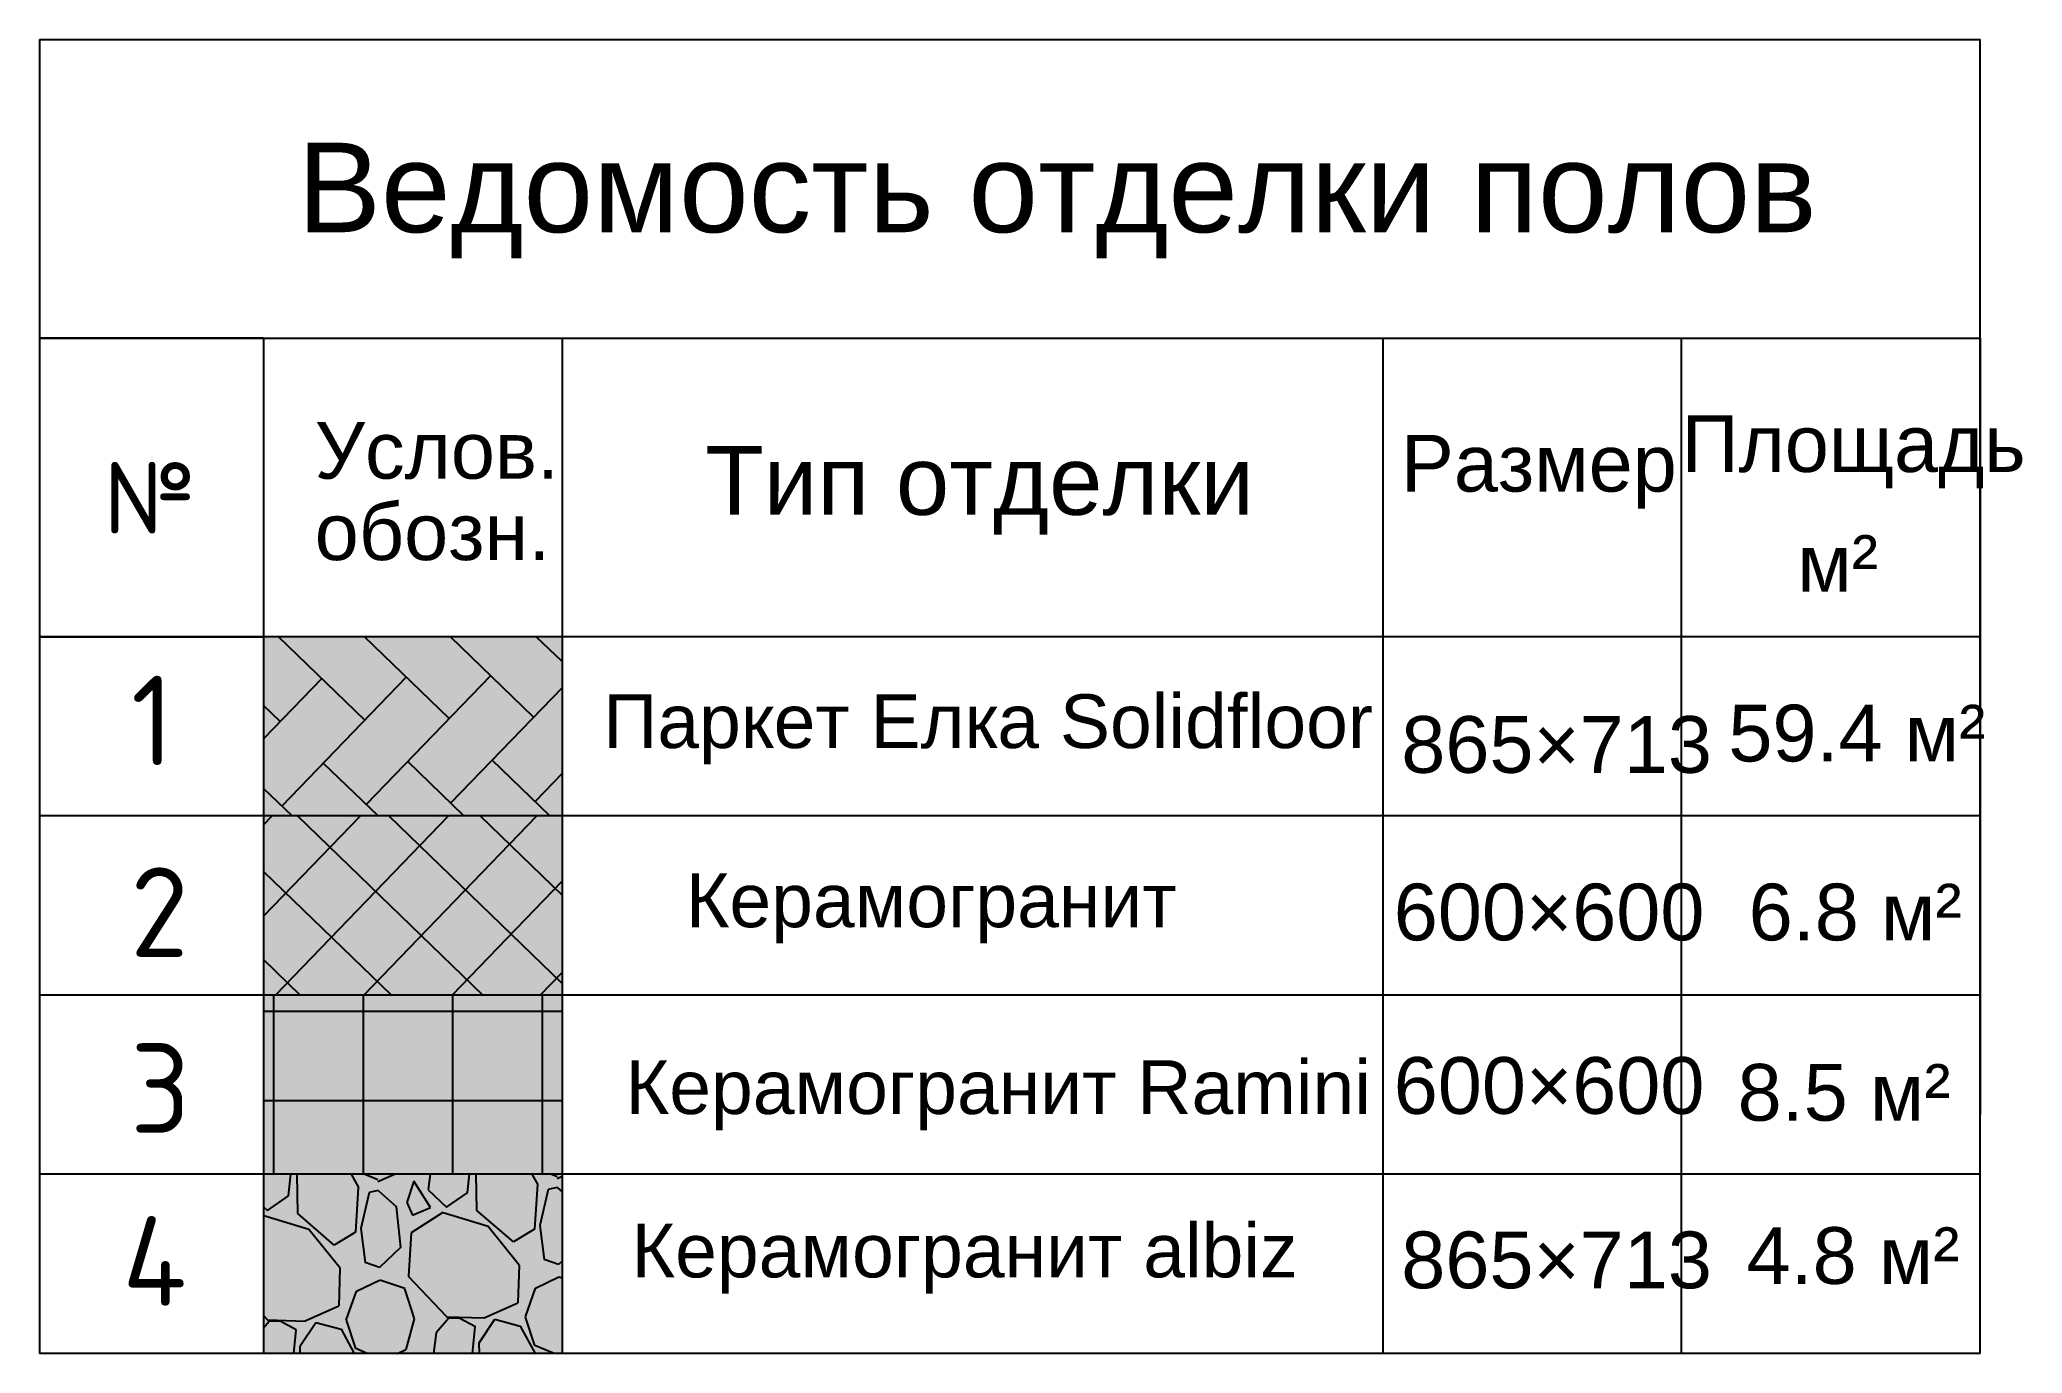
# Model space of a CAD drawing. Header units: millimetres. Extents: x -178199094 to 13669908, y -30538122 to 6091408.
# Drawn here: x 6887589 to 6894231, y 342647 to 347047 of the extents above; entities that cross this region are included whole.
import ezdxf

# ---------------------------------------------------------------- set-up
doc = ezdxf.new("R2010")
doc.units = ezdxf.units.MM
doc.styles.get("Standard").update_dxf_attribs({"font": 'arial.ttf'})
doc.styles.add('{18b73a54-fa43-428c-adcb-c1c7bbdf2c84}', font='Simplex.shx')

msp = doc.modelspace()

# ---------------------------------------------------------------- texts
at = {"color": 7}
for s, height, p in [('Ведомость отделки полов', 300, (6888453.25754, 346401.52606)), ('Услов.', 190, (6888510.75754, 345576.02606)), ('Площадь', 190, (6893089.4994, 345598.52606)), ('Размер', 190, (6892149.49837, 345532.86875)), ('Тип отделки', 230, (6889818.62777, 345455.02606)), ('обозн.', 190, (6888510.75754, 345303.52606)), ('м²', 190, (6893476.79764, 345197.44418)), ('Паркет Елка Solidfloor', 180, (6889477.80403, 344673.88903)), ('865×713', 190, (6892150.51591, 344590.84818)), ('59.4 м²', 190, (6893246.15073, 344628.95539)), ('Керамогранит', 180, (6889753.60336, 344073.78212)), ('600×600', 190, (6892125.35629, 344029.68426)), ('6.8 м²', 190, (6893314.19083, 344029.66071)), ('Керамогранит Ramini', 180, (6889552.07903, 343448.13841)), ('600×600', 190, (6892125.35629, 343448.6679)), ('8.5 м²', 190, (6893277.16325, 343425.73759)), ('Керамогранит albiz', 180, (6889571.74193, 342900.96663)), ('865×713', 190, (6892150.51591, 342864.43748)), ('4.8 м²', 190, (6893307.04609, 342879.05324))]:
    msp.add_text(s, height=height, dxfattribs=at).set_placement(p)
at = {"color": 7, "attachment_point": 1, "style": '{18b73a54-fa43-428c-adcb-c1c7bbdf2c84}'}
for s, insert, char_height in [('{\\fGOST Common|b0|i0|c204|p34;№}', (6887804.75754, 345631.52606), 240), ('{\\fGOST Common|b0|i0|c0|p34;1}', (6887895.76762, 344916.02606), 300), ('{\\fGOST Common|b0|i0|c0|p34;2}', (6887892.89278, 344274.02606), 300), ('{\\fGOST Common|b0|i0|c0|p34;3}', (6887892.89278, 343684.52606), 300), ('{\\fGOST Common|b0|i0|c0|p34;4}', (6887866.84448, 343105.52606), 300)]:
    msp.add_mtext_dynamic_manual_height_columns(s, width=300, gutter_width=11072.21505, heights=[0], dxfattribs=dict(at, insert=insert, char_height=char_height))

# ---------------------------------------------------------------- hatches: boundary and pattern name
at = {"true_color": 0xd8d8da}
h = msp.add_hatch(color=254, dxfattribs=at)
h.dxf.hatch_style = 1
h.paths.add_polyline_path([(6889339.4994, 343246.52606), (6888339.4994, 343246.52606), (6888339.4994, 342646.52606), (6889339.4994, 342646.52606)])
h.paths.add_polyline_path([(6887720.75754, 345258.79879), (6888128.75754, 345258.79879), (6888128.75754, 345787.8897), (6887720.75754, 345787.8897)], flags=9)
at = {"true_color": 0xcbc9c2}
h = msp.add_hatch(color=9, dxfattribs=at)
h.dxf.hatch_style = 1
h.paths.add_polyline_path([(6889339.4994, 345046.52606), (6888339.4994, 345046.52606), (6888339.4994, 344446.52606), (6889339.4994, 344446.52606)])
at = {"true_color": 0x918c7e}
h = msp.add_hatch(dxfattribs=at)
h.set_pattern_fill('AR-HBONE', color=252, scale=50, angle=91)
h.set_pattern_definition([(136, (6792373.56, 465292.9), (-282.79963, -4.93629), [600, -200]), (226, (6792229.69, 465431.83), (-282.79963, -4.93629), [600, -200])])
h.paths.add_polyline_path([(6889339.4994, 344446.52606), (6889339.4994, 345046.52606), (6888339.4994, 345046.52606), (6888339.4994, 344446.52606)])
at = {"true_color": 0xdcded4}
h = msp.add_hatch(color=254, dxfattribs=at)
h.dxf.hatch_style = 1
h.paths.add_polyline_path([(6888339.4994, 344446.52606), (6888339.4994, 343846.52606), (6889339.4994, 343846.52606), (6889339.4994, 344446.52606)])
at = {"true_color": 0x9a9689}
h = msp.add_hatch(dxfattribs=at)
h.set_pattern_fill('ANSI37', color=252, scale=1700, angle=91)
h.set_pattern_definition([(136, (6792373.56, 465292.9), (-147.6149, -152.8597), []), (226, (6792373.56, 465292.9), (152.8597, -147.6149), [])])
h.paths.add_polyline_path([(6889339.4994, 344446.52606), (6888339.4994, 344446.52606), (6888339.4994, 343846.52606), (6889339.4994, 343846.52606)])
at = {"true_color": 0xdddfdd}
h = msp.add_hatch(color=254, dxfattribs=at)
h.dxf.hatch_style = 1
h.paths.add_polyline_path([(6888339.4994, 343846.52606), (6888339.4994, 343246.52606), (6889339.4994, 343246.52606), (6889339.4994, 343846.52606)])
at = {"true_color": 0xa4a094}
h = msp.add_hatch(dxfattribs=at)
h.set_pattern_fill('NET', color=253, scale=2400)
h.set_pattern_definition([(0, (6792373.56, 465292.9), (0, 300), []), (90, (6792373.56, 465292.9), (-300, 2e-14), [])])
h.paths.add_polyline_path([(6889339.4994, 343846.52606), (6888339.4994, 343846.52606), (6888339.4994, 343246.52606), (6889339.4994, 343246.52606)])
at = {"true_color": 0x9e9e9e}
h = msp.add_hatch(dxfattribs=at)
h.set_pattern_fill('GRAVEL', color=253, scale=600, angle=91)
h.set_pattern_definition([(319.012788, (6791766.11, 465714.365), (5482.949105, -4705.025942), [80.7216, -7991.4528]), (275.96974, (6791827.043, 465661.42), (-725.5659434, 7188.4319613), [138.5208, -13713.5549]), (223.510447, (6791841.45, 465523.65), (6494.280349, 6114.272053), [97.6728, -9669.6196]), (358.27369, (6791995.51, 465292.304), (-12008.6437857, 390.47974), [126.1428, -12488.1348]), (23.833654, (6792121.596, 465288.504), (-7146.546186, -3125.200412), [123.693, -12245.6239]), (88.27369, (6792234.74, 465338.487), (-390.47974, -12008.6437857), [126.1428, -12488.1348]), (128.69424, (6792238.54, 465464.572), (6135.2149411, -7694.0975836), [166.8174, -16514.9091]), (163.255328, (6792134.253, 465594.772), (-13271.289683, 3968.9885547), [157.4928, -15591.793]), (212.429566, (6791983.438, 465640.147), (-7715.0404713, -4935.397707), [126.57, -12530.4439]), (266.23636, (6791876.606, 465572.27), (484.722735, 6609.466232), [144.4992, -7080.4575]), (313.397438, (6791867.121, 465428.084), (6724.6521144, -7083.7175226), [186.8688, -18500.025]), (229.814075, (6791991.14, 465886.32), (-3526.151596, -4262.188983), [63.7806, -6314.3069]), (262.469234, (6791949.987, 465837.593), (1063.688464, 7819.75491), [121.3422, -12012.9068]), (316, (6791934.1, 465717.3), (599.9086, 10.4714), [84.8526, -763.6755]), (294.19859, (6791862.83, 465674.05), (-1252.174453, 2978.600198), [45.6948, -4523.769]), (22.80141, (6791881.56, 465632.37), (-1789.25441, -631.32295), [64.6218, -3166.477]), (121.96376, (6791941.13, 465657.41), (-1231.231566, 1778.782964), [104.9574, -3393.6137]), (252.56505, (6791885.57, 465746.45), (578.96573, 1210.28868), [75.8946, -1821.472]), (107.38954, (6791887.63, 465284.42), (-1904.44029, 5967.671839), [106.32, -10525.707]), (161.346176, (6791855.856, 465385.88), (6640.880563, -2284.448586), [89.1966, -8830.4446]), (24.19859, (6791765.586, 465744.36), (-2978.600198, -1252.174453), [91.389, -4478.0749]), (74.61046, (6791848.945, 465781.82), (-1695.011413, -6030.5005025), [106.32, -10525.707]), (70.443955, (6792259.575, 465290.91), (-1147.460015, -3020.485973), [102.528, -5023.8742]), (25.77514, (6792293.894, 465387.526), (-6546.637569, -3114.728968), [85.9068, -8504.7858]), (157.80141, (6792365.39, 465760.83), (-3020.485973, 1147.460015), [91.389, -4478.0749]), (108.354025, (6792280.774, 465795.36), (2535.7632386, -7756.926247), [100.5786, -9957.2542]), (160.443955, (6792370.52, 465466.876), (3020.485973, -1147.460015), [51.264, -5075.1382]), (192.30993, (6792366.02, 465724.84), (-2389.163025, -641.79439), [30.594, -3028.8177]), (256.96376, (6792336.13, 465718.31), (568.49429, 1810.1973), [123.693, -2350.1704]), (277.009006, (6792308.226, 465597.81), (-704.623056, 5988.614727), [114.63, -11348.354]), (34.69007, (6791995.12, 465658.35), (-1189.34579, -620.8515), [86.5332, -2076.7976]), (84.157227, (6792066.273, 465707.603), (1021.8026885, 10219.3893783), [151.0764, -14956.5376]), (151.945396, (6792081.65, 465857.894), (4241.246095, -2326.334361), [61.7736, -6115.6045]), (181, (6792027.14, 465886.95), (-589.4372, -610.38), [36, -564]), (211.256437, (6792290.44, 465585.496), (4157.474544, 2472.934575), [83.3544, -8252.112]), (139.012788, (6792219.182, 465542.246), (-5482.949105, 4705.025942), [161.4432, -7910.7312]), (91, (6792097.3, 465648.14), (-610.38, 589.4372), [156, -444]), (56.304846, (6792094.593, 465804.11), (4094.645881, 6072.386278), [94.8684, -9391.9646]), (345.054604, (6792147.22, 465883.04), (2410.105912, -558.02284), [87.3612, -4280.7047]), (298.645975, (6792231.63, 465860.512), (6198.0436043, -11293.549286), [142.239, -14081.6845]), (266.426079, (6792299.819, 465735.683), (-463.779847, -7809.283466), [150.4794, -14897.444])])
h.paths.add_polyline_path([(6889339.4994, 343246.52606), (6888339.4994, 343246.52606), (6888339.4994, 342646.52606), (6889339.4994, 342646.52606)])

# ---------------------------------------------------------------- linework, layer by layer
at = {"color": 7}
for p, q in [((6887589.4994, 347046.52606), (6894089.4994, 347046.52606)), ((6887589.4994, 347046.52606), (6887589.4994, 342646.52606)), ((6894089.4994, 342646.52606), (6894089.4994, 347046.52606)), ((6887589.4994, 346046.52606), (6894089.4994, 346046.52606)), ((6887589.4994, 346046.52606), (6887589.4994, 343446.52606)), ((6888339.4994, 346046.52606), (6887589.4994, 346046.52606)), ((6887589.4994, 346046.52606), (6887589.4994, 346046.52606)), ((6887589.4994, 346046.52606), (6887589.4994, 346046.52606)), ((6888339.4994, 346046.52606), (6888339.4994, 346046.52606)), ((6888339.4994, 346046.52606), (6888339.4994, 346046.52606)), ((6888339.4994, 346046.52606), (6888339.4994, 342646.52606)), ((6889339.4994, 346046.52606), (6889339.4994, 342646.52606)), ((6892089.4994, 342646.52606), (6892089.4994, 346046.52606)), ((6893089.4994, 342646.52606), (6893089.4994, 346046.52606)), ((6894089.4994, 346046.52606), (6894089.4994, 343446.52606)), ((6889339.4994, 345546.52606), (6889339.4994, 345546.52606)), ((6894089.4994, 345046.52606), (6887589.4994, 345046.52606)), ((6887589.4994, 345046.52606), (6888339.4994, 345046.52606)), ((6894089.4994, 344446.52606), (6887589.4994, 344446.52606)), ((6894089.4994, 343846.52606), (6887589.4994, 343846.52606)), ((6894089.4994, 343246.52606), (6887589.4994, 343246.52606)), ((6894089.4994, 342646.52606), (6887589.4994, 342646.52606))]:
    msp.add_line(p, q, dxfattribs=at)

msp.set_redraw_order([(e.dxf.handle, doc.entitydb.next_handle()) for e in msp.query("TEXT MTEXT ATTDEF DIMENSION ARC_DIMENSION")])  # texts and dimensions are drawn at this point

doc.saveas('drawing.dxf')
